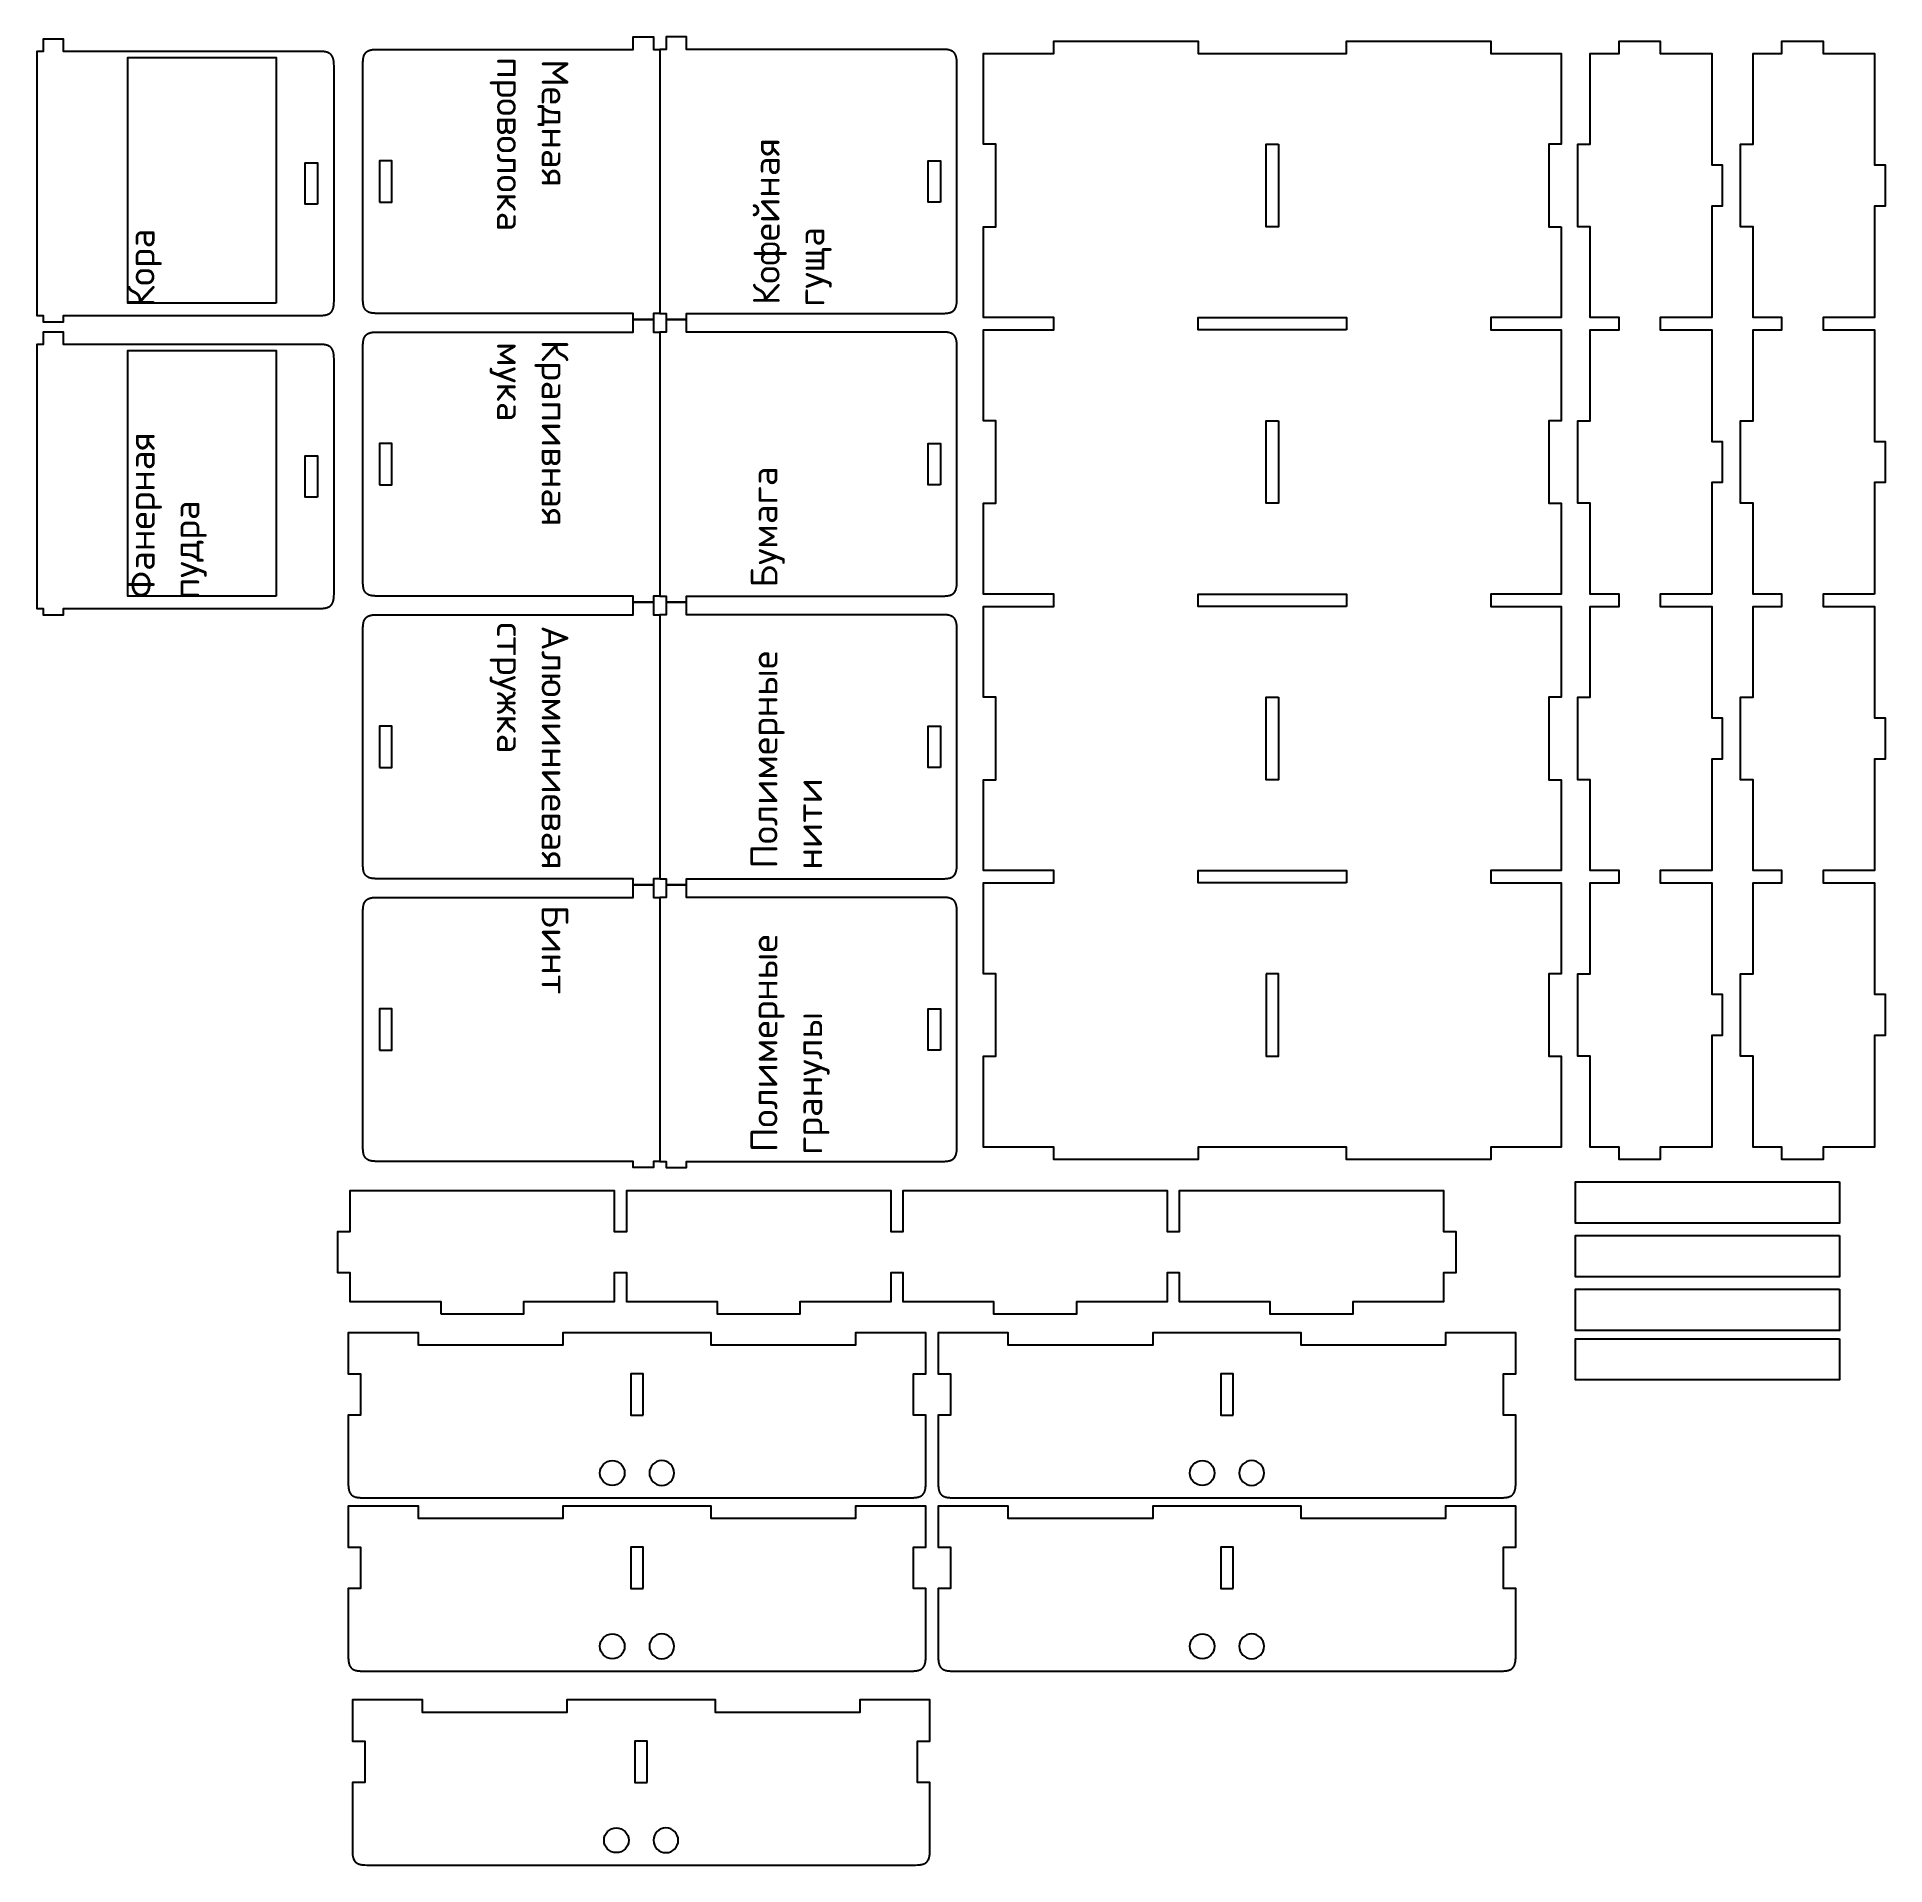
# Model space of a CAD drawing. Extents: x -322 to 126, y -771 to -328.
import ezdxf

# ---------------------------------------------------------------- set-up
doc = ezdxf.new("R2010")
doc.units = 0
doc.layers.add('DEFAULT', color=7, linetype='CONTINUOUS')
doc.styles.add('MTXPL_ARIAL', font='txt.shx', dxfattribs={"height": 0.2})
doc.styles.add('MTXPL_CONSOLAS', font='txt.shx', dxfattribs={"height": 0.2})

msp = doc.modelspace()

# ---------------------------------------------------------------- texts
at = {"layer": 'DEFAULT', "style": 'MTXPL_CONSOLAS'}
for s, rotation, p in [('Кора', 90, (-293.95, -393.47)), ('Бумага', 90, (-142.95, -461.46)), ('Бинт', 270, (-200.12, -538.38))]:
    msp.add_text(s, height=6.5, rotation=rotation, dxfattribs=at).set_placement(p)

# ---------------------------------------------------------------- blocks, each defined once
blk = doc.blocks.new('*X1')
at = {"layer": 'DEFAULT', "style": 'MTXPL_ARIAL'}
for s, p in [('Фанерная', (-293.9, -464.06)), ('пудра', (-283.07, -464.3))]:
    blk.add_text(s, height=6.5, rotation=90, dxfattribs=at).set_placement(p)
blk = doc.blocks.new('*X2')
at = {"layer": 'DEFAULT', "style": 'MTXPL_CONSOLAS'}
for s, p in [('Полимерные', (-142.95, -598.27)), ('гранулы', (-132.11, -598.9))]:
    blk.add_text(s, height=6.5, rotation=90, dxfattribs=at).set_placement(p)
blk = doc.blocks.new('*X3')
at = {"layer": 'DEFAULT', "style": 'MTXPL_CONSOLAS'}
for s, p in [('Полимерные', (-142.95, -529.56)), ('нити', (-132.11, -529.78))]:
    blk.add_text(s, height=6.5, rotation=90, dxfattribs=at).set_placement(p)
blk = doc.blocks.new('*X4')
at = {"layer": 'DEFAULT', "style": 'MTXPL_CONSOLAS'}
for s, p in [('проволока', (-210.95, -332.87)), ('Медная', (-200.12, -333.42))]:
    blk.add_text(s, height=6.5, rotation=270, dxfattribs=at).set_placement(p)
blk = doc.blocks.new('*X5')
at = {"layer": 'DEFAULT', "style": 'MTXPL_CONSOLAS'}
for s, p in [('мука', (-210.95, -401.93)), ('Крапивная', (-200.12, -401.39))]:
    blk.add_text(s, height=6.5, rotation=270, dxfattribs=at).set_placement(p)
blk = doc.blocks.new('*X6')
at = {"layer": 'DEFAULT', "style": 'MTXPL_CONSOLAS'}
for s, p in [('стружка', (-210.95, -469.88)), ('Алюминиевая', (-200.12, -470.62))]:
    blk.add_text(s, height=6.5, rotation=270, dxfattribs=at).set_placement(p)
blk = doc.blocks.new('*X7')
at = {"layer": 'DEFAULT', "style": 'MTXPL_CONSOLAS'}
for s, p in [('Кофейная', (-142.42, -392.97)), ('гуща', (-131.59, -393.4))]:
    blk.add_text(s, height=6.5, rotation=90, dxfattribs=at).set_placement(p)

# ---------------------------------------------------------------- linework, layer by layer
at = {"layer": 'DEFAULT'}
for points in [[(-254.45, -331.5), (-316, -331.5), (-316, -328.5), (-320.91, -328.5), (-320.91, -331.5), (-322.45, -331.5), (-322.45, -395.5), (-320.91, -395.5), (-320.91, -397), (-316, -397), (-316, -395.5), (-254.45, -395.5), (-253.95, -395.5), (-253.47, -395.49), (-253.23, -395.47), (-253, -395.45), (-252.89, -395.44), (-252.78, -395.43), (-252.67, -395.41), (-252.56, -395.39), (-252.46, -395.37), (-252.36, -395.35), (-252.26, -395.32), (-252.16, -395.29), (-252.06, -395.26), (-251.97, -395.23), (-251.93, -395.21), (-251.88, -395.2), (-251.84, -395.18), (-251.8, -395.16), (-251.75, -395.14), (-251.71, -395.12), (-251.67, -395.09), (-251.63, -395.07), (-251.59, -395.05), (-251.55, -395.03), (-251.51, -395), (-251.48, -394.98), (-251.44, -394.95), (-251.4, -394.92), (-251.37, -394.9), (-251.33, -394.87), (-251.3, -394.84), (-251.27, -394.81), (-251.23, -394.78), (-251.2, -394.75), (-251.17, -394.72), (-251.14, -394.69), (-251.11, -394.65), (-251.08, -394.62), (-251.06, -394.58), (-251.03, -394.55), (-251, -394.51), (-250.98, -394.48), (-250.95, -394.44), (-250.93, -394.4), (-250.9, -394.36), (-250.88, -394.32), (-250.86, -394.28), (-250.84, -394.24), (-250.82, -394.2), (-250.8, -394.16), (-250.78, -394.11), (-250.76, -394.07), (-250.74, -394.03), (-250.72, -393.98), (-250.69, -393.89), (-250.66, -393.79), (-250.63, -393.7), (-250.61, -393.6), (-250.58, -393.49), (-250.56, -393.39), (-250.54, -393.28), (-250.53, -393.18), (-250.51, -393.06), (-250.5, -392.95), (-250.48, -392.72), (-250.47, -392.49), (-250.45, -392), (-250.45, -391.5), (-250.45, -335.5), (-250.45, -335), (-250.47, -334.51), (-250.48, -334.28), (-250.5, -334.05), (-250.51, -333.94), (-250.53, -333.82), (-250.54, -333.72), (-250.56, -333.61), (-250.58, -333.51), (-250.61, -333.4), (-250.63, -333.3), (-250.66, -333.21), (-250.69, -333.11), (-250.72, -333.02), (-250.74, -332.97), (-250.76, -332.93), (-250.78, -332.89), (-250.8, -332.84), (-250.82, -332.8), (-250.84, -332.76), (-250.86, -332.72), (-250.88, -332.68), (-250.9, -332.64), (-250.93, -332.6), (-250.95, -332.56), (-250.98, -332.52), (-251, -332.49), (-251.03, -332.45), (-251.06, -332.42), (-251.08, -332.38), (-251.11, -332.35), (-251.14, -332.31), (-251.17, -332.28), (-251.2, -332.25), (-251.23, -332.22), (-251.27, -332.19), (-251.3, -332.16), (-251.33, -332.13), (-251.37, -332.1), (-251.4, -332.08), (-251.44, -332.05), (-251.48, -332.02), (-251.51, -332), (-251.55, -331.97), (-251.59, -331.95), (-251.63, -331.93), (-251.67, -331.91), (-251.71, -331.88), (-251.75, -331.86), (-251.8, -331.84), (-251.84, -331.82), (-251.88, -331.8), (-251.93, -331.79), (-251.97, -331.77), (-252.06, -331.74), (-252.16, -331.71), (-252.26, -331.68), (-252.36, -331.65), (-252.46, -331.63), (-252.56, -331.61), (-252.67, -331.59), (-252.78, -331.57), (-252.89, -331.56), (-253, -331.55), (-253.23, -331.53), (-253.47, -331.51), (-253.95, -331.5)], [(-103.45, -331), (-165, -331), (-165, -328), (-169.91, -328), (-169.91, -331), (-171.45, -331), (-171.45, -395), (-169.91, -395), (-169.91, -396.5), (-165, -396.5), (-165, -395), (-103.45, -395), (-102.95, -395), (-102.47, -394.99), (-102.23, -394.97), (-102, -394.95), (-101.89, -394.94), (-101.78, -394.93), (-101.67, -394.91), (-101.56, -394.89), (-101.46, -394.87), (-101.36, -394.85), (-101.26, -394.82), (-101.16, -394.79), (-101.06, -394.76), (-100.97, -394.73), (-100.93, -394.71), (-100.88, -394.7), (-100.84, -394.68), (-100.8, -394.66), (-100.75, -394.64), (-100.71, -394.62), (-100.67, -394.59), (-100.63, -394.57), (-100.59, -394.55), (-100.55, -394.53), (-100.51, -394.5), (-100.48, -394.48), (-100.44, -394.45), (-100.4, -394.42), (-100.37, -394.4), (-100.33, -394.37), (-100.3, -394.34), (-100.27, -394.31), (-100.23, -394.28), (-100.2, -394.25), (-100.17, -394.22), (-100.14, -394.19), (-100.11, -394.15), (-100.08, -394.12), (-100.06, -394.08), (-100.03, -394.05), (-100, -394.01), (-99.98, -393.98), (-99.95, -393.94), (-99.93, -393.9), (-99.9, -393.86), (-99.88, -393.82), (-99.86, -393.78), (-99.84, -393.74), (-99.82, -393.7), (-99.8, -393.66), (-99.78, -393.61), (-99.76, -393.57), (-99.74, -393.53), (-99.72, -393.48), (-99.69, -393.39), (-99.66, -393.29), (-99.63, -393.2), (-99.61, -393.1), (-99.58, -392.99), (-99.56, -392.89), (-99.54, -392.78), (-99.53, -392.68), (-99.51, -392.56), (-99.5, -392.45), (-99.48, -392.22), (-99.47, -391.99), (-99.45, -391.5), (-99.45, -391), (-99.45, -335), (-99.45, -334.5), (-99.47, -334.01), (-99.48, -333.78), (-99.5, -333.55), (-99.51, -333.44), (-99.53, -333.32), (-99.54, -333.22), (-99.56, -333.11), (-99.58, -333.01), (-99.61, -332.9), (-99.63, -332.8), (-99.66, -332.71), (-99.69, -332.61), (-99.72, -332.52), (-99.74, -332.47), (-99.76, -332.43), (-99.78, -332.39), (-99.8, -332.34), (-99.82, -332.3), (-99.84, -332.26), (-99.86, -332.22), (-99.88, -332.18), (-99.9, -332.14), (-99.93, -332.1), (-99.95, -332.06), (-99.98, -332.02), (-100, -331.99), (-100.03, -331.95), (-100.06, -331.92), (-100.08, -331.88), (-100.11, -331.85), (-100.14, -331.81), (-100.17, -331.78), (-100.2, -331.75), (-100.23, -331.72), (-100.27, -331.69), (-100.3, -331.66), (-100.33, -331.63), (-100.37, -331.6), (-100.4, -331.58), (-100.44, -331.55), (-100.48, -331.52), (-100.51, -331.5), (-100.55, -331.47), (-100.59, -331.45), (-100.63, -331.43), (-100.67, -331.41), (-100.71, -331.38), (-100.75, -331.36), (-100.8, -331.34), (-100.84, -331.32), (-100.88, -331.3), (-100.93, -331.29), (-100.97, -331.27), (-101.06, -331.24), (-101.16, -331.21), (-101.26, -331.18), (-101.36, -331.15), (-101.46, -331.13), (-101.56, -331.11), (-101.67, -331.09), (-101.78, -331.07), (-101.89, -331.06), (-102, -331.05), (-102.23, -331.03), (-102.47, -331.01), (-102.95, -331)], [(47, -374), (47, -396), (30, -396), (30, -399), (47, -399), (47, -421), (44, -421), (44, -441), (47, -441), (47, -463), (30, -463), (30, -466), (47, -466), (47, -488), (44, -488), (44, -508), (47, -508), (47, -530), (30, -530), (30, -533), (47, -533), (47, -555), (44, -555), (44, -575), (47, -575), (47, -597), (30, -597), (30, -600), (-5, -600), (-5, -597), (-41, -597), (-41, -600), (-76, -600), (-76, -597), (-93, -597), (-93, -575), (-90, -575), (-90, -555), (-93, -555), (-93, -533), (-76, -533), (-76, -530), (-93, -530), (-93, -508), (-90, -508), (-90, -488), (-93, -488), (-93, -466), (-76, -466), (-76, -463), (-93, -463), (-93, -441), (-90, -441), (-90, -421), (-93, -421), (-93, -399), (-76, -399), (-76, -396), (-93, -396), (-93, -374), (-90, -374), (-90, -354), (-93, -354), (-93, -332), (-76, -332), (-76, -329), (-41, -329), (-41, -332), (-5, -332), (-5, -329), (30, -329), (30, -332), (47, -332), (47, -354), (44, -354), (44, -374)], [(83.52, -463), (71.04, -463), (71.04, -466), (83.52, -466), (83.52, -493), (86.04, -493), (86.04, -503), (83.52, -503), (83.52, -530), (71.04, -530), (71.04, -533), (83.52, -533), (83.52, -560), (86.04, -560), (86.04, -570), (83.52, -570), (83.52, -597), (71.04, -597), (71.04, -600), (61.04, -600), (61.04, -597), (54.04, -597), (54.04, -575), (51.04, -575), (51.04, -555), (54.04, -555), (54.04, -533), (61.04, -533), (61.04, -530), (54.04, -530), (54.04, -508), (51.04, -508), (51.04, -488), (54.04, -488), (54.04, -466), (61.04, -466), (61.04, -463), (54.04, -463), (54.04, -441), (51.04, -441), (51.04, -421), (54.04, -421), (54.04, -399), (61.04, -399), (61.04, -396), (54.04, -396), (54.04, -374), (51.04, -374), (51.04, -354), (54.04, -354), (54.04, -332), (61.04, -332), (61.04, -329), (71.04, -329), (71.04, -332), (83.52, -332), (83.52, -359), (86.04, -359), (86.04, -369), (83.52, -369), (83.52, -396), (71.04, -396), (71.04, -399), (83.52, -399), (83.52, -426), (86.04, -426), (86.04, -436), (83.52, -436)], [(123, -463), (110.52, -463), (110.52, -466), (123, -466), (123, -493), (125.52, -493), (125.52, -503), (123, -503), (123, -530), (110.52, -530), (110.52, -533), (123, -533), (123, -560), (125.52, -560), (125.52, -570), (123, -570), (123, -597), (110.52, -597), (110.52, -600), (100.52, -600), (100.52, -597), (93.52, -597), (93.52, -575), (90.52, -575), (90.52, -555), (93.52, -555), (93.52, -533), (100.52, -533), (100.52, -530), (93.52, -530), (93.52, -508), (90.52, -508), (90.52, -488), (93.52, -488), (93.52, -466), (100.52, -466), (100.52, -463), (93.52, -463), (93.52, -441), (90.52, -441), (90.52, -421), (93.52, -421), (93.52, -399), (100.52, -399), (100.52, -396), (93.52, -396), (93.52, -374), (90.52, -374), (90.52, -354), (93.52, -354), (93.52, -332), (100.52, -332), (100.52, -329), (110.52, -329), (110.52, -332), (123, -332), (123, -359), (125.52, -359), (125.52, -369), (123, -369), (123, -396), (110.52, -396), (110.52, -399), (123, -399), (123, -426), (125.52, -426), (125.52, -436), (123, -436)], [(-264.45, -392.5), (-300.45, -392.5), (-300.45, -333), (-264.45, -333)], [(-239.45, -368), (-236.45, -368), (-236.45, -358), (-239.45, -358)], [(-103.45, -368), (-106.45, -368), (-106.45, -358), (-103.45, -358)], [(-21.5, -354), (-21.5, -374), (-24.5, -374), (-24.5, -354)], [(-254.45, -368.5), (-257.45, -368.5), (-257.45, -358.5), (-254.45, -358.5)], [(-239.45, -399.5), (-177.91, -399.5), (-177.91, -396.5), (-173, -396.5), (-173, -399.5), (-171.45, -399.5), (-171.45, -463.5), (-173, -463.5), (-173, -465), (-177.91, -465), (-177.91, -463.5), (-239.45, -463.5), (-239.95, -463.5), (-240.44, -463.49), (-240.67, -463.47), (-240.91, -463.45), (-241.02, -463.44), (-241.13, -463.43), (-241.24, -463.41), (-241.34, -463.39), (-241.45, -463.37), (-241.55, -463.35), (-241.65, -463.32), (-241.75, -463.29), (-241.84, -463.26), (-241.93, -463.23), (-241.98, -463.21), (-242.02, -463.2), (-242.07, -463.18), (-242.11, -463.16), (-242.15, -463.14), (-242.19, -463.12), (-242.24, -463.09), (-242.28, -463.07), (-242.32, -463.05), (-242.35, -463.03), (-242.39, -463), (-242.43, -462.98), (-242.47, -462.95), (-242.5, -462.92), (-242.54, -462.9), (-242.57, -462.87), (-242.61, -462.84), (-242.64, -462.81), (-242.67, -462.78), (-242.7, -462.75), (-242.73, -462.72), (-242.76, -462.69), (-242.79, -462.65), (-242.82, -462.62), (-242.85, -462.58), (-242.88, -462.55), (-242.9, -462.51), (-242.93, -462.48), (-242.95, -462.44), (-242.98, -462.4), (-243, -462.36), (-243.03, -462.32), (-243.05, -462.28), (-243.07, -462.24), (-243.09, -462.2), (-243.11, -462.16), (-243.13, -462.11), (-243.15, -462.07), (-243.17, -462.03), (-243.18, -461.98), (-243.22, -461.89), (-243.25, -461.79), (-243.27, -461.7), (-243.3, -461.6), (-243.32, -461.49), (-243.34, -461.39), (-243.36, -461.28), (-243.38, -461.18), (-243.39, -461.06), (-243.41, -460.95), (-243.42, -460.72), (-243.44, -460.49), (-243.45, -460), (-243.45, -459.5), (-243.45, -403.5), (-243.45, -403), (-243.44, -402.51), (-243.42, -402.28), (-243.41, -402.05), (-243.39, -401.94), (-243.38, -401.82), (-243.36, -401.72), (-243.34, -401.61), (-243.32, -401.51), (-243.3, -401.4), (-243.27, -401.3), (-243.25, -401.21), (-243.22, -401.11), (-243.18, -401.02), (-243.17, -400.97), (-243.15, -400.93), (-243.13, -400.89), (-243.11, -400.84), (-243.09, -400.8), (-243.07, -400.76), (-243.05, -400.72), (-243.03, -400.68), (-243, -400.64), (-242.98, -400.6), (-242.95, -400.56), (-242.93, -400.52), (-242.9, -400.49), (-242.88, -400.45), (-242.85, -400.42), (-242.82, -400.38), (-242.79, -400.35), (-242.76, -400.31), (-242.73, -400.28), (-242.7, -400.25), (-242.67, -400.22), (-242.64, -400.19), (-242.61, -400.16), (-242.57, -400.13), (-242.54, -400.1), (-242.5, -400.08), (-242.47, -400.05), (-242.43, -400.02), (-242.39, -400), (-242.35, -399.97), (-242.32, -399.95), (-242.28, -399.93), (-242.24, -399.91), (-242.19, -399.88), (-242.15, -399.86), (-242.11, -399.84), (-242.07, -399.82), (-242.02, -399.8), (-241.98, -399.79), (-241.93, -399.77), (-241.84, -399.74), (-241.75, -399.71), (-241.65, -399.68), (-241.55, -399.65), (-241.45, -399.63), (-241.34, -399.61), (-241.24, -399.59), (-241.13, -399.57), (-241.02, -399.56), (-240.91, -399.55), (-240.67, -399.53), (-240.44, -399.51), (-239.95, -399.5)], [(-5, -399), (-41, -399), (-41, -396), (-5, -396)], [(-254.45, -402.5), (-316, -402.5), (-316, -399.5), (-320.91, -399.5), (-320.91, -402.5), (-322.45, -402.5), (-322.45, -466.5), (-320.91, -466.5), (-320.91, -468), (-316, -468), (-316, -466.5), (-254.45, -466.5), (-253.95, -466.5), (-253.47, -466.49), (-253.23, -466.47), (-253, -466.45), (-252.89, -466.44), (-252.78, -466.43), (-252.67, -466.41), (-252.56, -466.39), (-252.46, -466.37), (-252.36, -466.35), (-252.26, -466.32), (-252.16, -466.29), (-252.06, -466.26), (-251.97, -466.23), (-251.93, -466.21), (-251.88, -466.2), (-251.84, -466.18), (-251.8, -466.16), (-251.75, -466.14), (-251.71, -466.12), (-251.67, -466.09), (-251.63, -466.07), (-251.59, -466.05), (-251.55, -466.03), (-251.51, -466), (-251.48, -465.98), (-251.44, -465.95), (-251.4, -465.92), (-251.37, -465.9), (-251.33, -465.87), (-251.3, -465.84), (-251.27, -465.81), (-251.23, -465.78), (-251.2, -465.75), (-251.17, -465.72), (-251.14, -465.69), (-251.11, -465.65), (-251.08, -465.62), (-251.06, -465.58), (-251.03, -465.55), (-251, -465.51), (-250.98, -465.48), (-250.95, -465.44), (-250.93, -465.4), (-250.9, -465.36), (-250.88, -465.32), (-250.86, -465.28), (-250.84, -465.24), (-250.82, -465.2), (-250.8, -465.16), (-250.78, -465.11), (-250.76, -465.07), (-250.74, -465.03), (-250.72, -464.98), (-250.69, -464.89), (-250.66, -464.79), (-250.63, -464.7), (-250.61, -464.6), (-250.58, -464.49), (-250.56, -464.39), (-250.54, -464.28), (-250.53, -464.18), (-250.51, -464.06), (-250.5, -463.95), (-250.48, -463.72), (-250.47, -463.49), (-250.45, -463), (-250.45, -462.5), (-250.45, -406.5), (-250.45, -406), (-250.47, -405.51), (-250.48, -405.28), (-250.5, -405.05), (-250.51, -404.94), (-250.53, -404.82), (-250.54, -404.72), (-250.56, -404.61), (-250.58, -404.51), (-250.61, -404.4), (-250.63, -404.3), (-250.66, -404.21), (-250.69, -404.11), (-250.72, -404.02), (-250.74, -403.97), (-250.76, -403.93), (-250.78, -403.89), (-250.8, -403.84), (-250.82, -403.8), (-250.84, -403.76), (-250.86, -403.72), (-250.88, -403.68), (-250.9, -403.64), (-250.93, -403.6), (-250.95, -403.56), (-250.98, -403.52), (-251, -403.49), (-251.03, -403.45), (-251.06, -403.42), (-251.08, -403.38), (-251.11, -403.35), (-251.14, -403.31), (-251.17, -403.28), (-251.2, -403.25), (-251.23, -403.22), (-251.27, -403.19), (-251.3, -403.16), (-251.33, -403.13), (-251.37, -403.1), (-251.4, -403.08), (-251.44, -403.05), (-251.48, -403.02), (-251.51, -403), (-251.55, -402.97), (-251.59, -402.95), (-251.63, -402.93), (-251.67, -402.91), (-251.71, -402.88), (-251.75, -402.86), (-251.8, -402.84), (-251.84, -402.82), (-251.88, -402.8), (-251.93, -402.79), (-251.97, -402.77), (-252.06, -402.74), (-252.16, -402.71), (-252.26, -402.68), (-252.36, -402.65), (-252.46, -402.63), (-252.56, -402.61), (-252.67, -402.59), (-252.78, -402.57), (-252.89, -402.56), (-253, -402.55), (-253.23, -402.53), (-253.47, -402.51), (-253.95, -402.5)], [(-264.45, -463.5), (-300.45, -463.5), (-300.45, -404), (-264.45, -404)], [(-21.5, -421), (-21.5, -441), (-24.5, -441), (-24.5, -421)], [(-254.45, -439.5), (-257.45, -439.5), (-257.45, -429.5), (-254.45, -429.5)], [(-239.45, -436.5), (-236.45, -436.5), (-236.45, -426.5), (-239.45, -426.5)], [(-103.45, -436.5), (-106.45, -436.5), (-106.45, -426.5), (-103.45, -426.5)], [(-239.45, -468), (-177.91, -468), (-177.91, -465), (-173, -465), (-173, -468), (-171.45, -468), (-171.45, -532), (-173, -532), (-173, -533.5), (-177.91, -533.5), (-177.91, -532), (-239.45, -532), (-239.95, -532), (-240.44, -531.99), (-240.67, -531.97), (-240.91, -531.95), (-241.02, -531.94), (-241.13, -531.93), (-241.24, -531.91), (-241.34, -531.89), (-241.45, -531.87), (-241.55, -531.85), (-241.65, -531.82), (-241.75, -531.79), (-241.84, -531.76), (-241.93, -531.73), (-241.98, -531.71), (-242.02, -531.7), (-242.07, -531.68), (-242.11, -531.66), (-242.15, -531.64), (-242.19, -531.62), (-242.24, -531.59), (-242.28, -531.57), (-242.32, -531.55), (-242.35, -531.53), (-242.39, -531.5), (-242.43, -531.48), (-242.47, -531.45), (-242.5, -531.42), (-242.54, -531.4), (-242.57, -531.37), (-242.61, -531.34), (-242.64, -531.31), (-242.67, -531.28), (-242.7, -531.25), (-242.73, -531.22), (-242.76, -531.19), (-242.79, -531.15), (-242.82, -531.12), (-242.85, -531.08), (-242.88, -531.05), (-242.9, -531.01), (-242.93, -530.98), (-242.95, -530.94), (-242.98, -530.9), (-243, -530.86), (-243.03, -530.82), (-243.05, -530.78), (-243.07, -530.74), (-243.09, -530.7), (-243.11, -530.66), (-243.13, -530.61), (-243.15, -530.57), (-243.17, -530.53), (-243.18, -530.48), (-243.22, -530.39), (-243.25, -530.29), (-243.27, -530.2), (-243.3, -530.1), (-243.32, -529.99), (-243.34, -529.89), (-243.36, -529.78), (-243.38, -529.68), (-243.39, -529.56), (-243.41, -529.45), (-243.42, -529.22), (-243.44, -528.99), (-243.45, -528.5), (-243.45, -528), (-243.45, -472), (-243.45, -471.5), (-243.44, -471.01), (-243.42, -470.78), (-243.41, -470.55), (-243.39, -470.44), (-243.38, -470.32), (-243.36, -470.22), (-243.34, -470.11), (-243.32, -470.01), (-243.3, -469.9), (-243.27, -469.8), (-243.25, -469.71), (-243.22, -469.61), (-243.18, -469.52), (-243.17, -469.47), (-243.15, -469.43), (-243.13, -469.39), (-243.11, -469.34), (-243.09, -469.3), (-243.07, -469.26), (-243.05, -469.22), (-243.03, -469.18), (-243, -469.14), (-242.98, -469.1), (-242.95, -469.06), (-242.93, -469.02), (-242.9, -468.99), (-242.88, -468.95), (-242.85, -468.92), (-242.82, -468.88), (-242.79, -468.85), (-242.76, -468.81), (-242.73, -468.78), (-242.7, -468.75), (-242.67, -468.72), (-242.64, -468.69), (-242.61, -468.66), (-242.57, -468.63), (-242.54, -468.6), (-242.5, -468.58), (-242.47, -468.55), (-242.43, -468.52), (-242.39, -468.5), (-242.35, -468.47), (-242.32, -468.45), (-242.28, -468.43), (-242.24, -468.41), (-242.19, -468.38), (-242.15, -468.36), (-242.11, -468.34), (-242.07, -468.32), (-242.02, -468.3), (-241.98, -468.29), (-241.93, -468.27), (-241.84, -468.24), (-241.75, -468.21), (-241.65, -468.18), (-241.55, -468.15), (-241.45, -468.13), (-241.34, -468.11), (-241.24, -468.09), (-241.13, -468.07), (-241.02, -468.06), (-240.91, -468.05), (-240.67, -468.03), (-240.44, -468.01), (-239.95, -468)], [(-5, -466), (-41, -466), (-41, -463), (-5, -463)], [(-21.5, -488), (-21.5, -508), (-24.5, -508), (-24.5, -488)], [(-239.45, -505), (-236.45, -505), (-236.45, -495), (-239.45, -495)], [(-103.45, -505), (-106.45, -505), (-106.45, -495), (-103.45, -495)], [(-5, -533), (-41, -533), (-41, -530), (-5, -530)], [(-103.45, -536.5), (-165, -536.5), (-165, -533.5), (-169.91, -533.5), (-169.91, -536.5), (-171.45, -536.5), (-171.45, -600.5), (-169.91, -600.5), (-169.91, -602), (-165, -602), (-165, -600.5), (-103.45, -600.5), (-102.95, -600.5), (-102.47, -600.49), (-102.23, -600.47), (-102, -600.45), (-101.89, -600.44), (-101.78, -600.43), (-101.67, -600.41), (-101.56, -600.39), (-101.46, -600.37), (-101.36, -600.35), (-101.26, -600.32), (-101.16, -600.29), (-101.06, -600.26), (-100.97, -600.23), (-100.93, -600.21), (-100.88, -600.2), (-100.84, -600.18), (-100.8, -600.16), (-100.75, -600.14), (-100.71, -600.12), (-100.67, -600.09), (-100.63, -600.07), (-100.59, -600.05), (-100.55, -600.03), (-100.51, -600), (-100.48, -599.98), (-100.44, -599.95), (-100.4, -599.92), (-100.37, -599.9), (-100.33, -599.87), (-100.3, -599.84), (-100.27, -599.81), (-100.23, -599.78), (-100.2, -599.75), (-100.17, -599.72), (-100.14, -599.69), (-100.11, -599.65), (-100.08, -599.62), (-100.06, -599.58), (-100.03, -599.55), (-100, -599.51), (-99.98, -599.48), (-99.95, -599.44), (-99.93, -599.4), (-99.9, -599.36), (-99.88, -599.32), (-99.86, -599.28), (-99.84, -599.24), (-99.82, -599.2), (-99.8, -599.16), (-99.78, -599.11), (-99.76, -599.07), (-99.74, -599.03), (-99.72, -598.98), (-99.69, -598.89), (-99.66, -598.79), (-99.63, -598.7), (-99.61, -598.6), (-99.58, -598.49), (-99.56, -598.39), (-99.54, -598.28), (-99.53, -598.18), (-99.51, -598.06), (-99.5, -597.95), (-99.48, -597.72), (-99.47, -597.49), (-99.45, -597), (-99.45, -596.5), (-99.45, -540.5), (-99.45, -540), (-99.47, -539.51), (-99.48, -539.28), (-99.5, -539.05), (-99.51, -538.94), (-99.53, -538.82), (-99.54, -538.72), (-99.56, -538.61), (-99.58, -538.51), (-99.61, -538.4), (-99.63, -538.3), (-99.66, -538.21), (-99.69, -538.11), (-99.72, -538.02), (-99.74, -537.97), (-99.76, -537.93), (-99.78, -537.89), (-99.8, -537.84), (-99.82, -537.8), (-99.84, -537.76), (-99.86, -537.72), (-99.88, -537.68), (-99.9, -537.64), (-99.93, -537.6), (-99.95, -537.56), (-99.98, -537.52), (-100, -537.49), (-100.03, -537.45), (-100.06, -537.42), (-100.08, -537.38), (-100.11, -537.35), (-100.14, -537.31), (-100.17, -537.28), (-100.2, -537.25), (-100.23, -537.22), (-100.27, -537.19), (-100.3, -537.16), (-100.33, -537.13), (-100.37, -537.1), (-100.4, -537.08), (-100.44, -537.05), (-100.48, -537.02), (-100.51, -537), (-100.55, -536.97), (-100.59, -536.95), (-100.63, -536.93), (-100.67, -536.91), (-100.71, -536.88), (-100.75, -536.86), (-100.8, -536.84), (-100.84, -536.82), (-100.88, -536.8), (-100.93, -536.79), (-100.97, -536.77), (-101.06, -536.74), (-101.16, -536.71), (-101.26, -536.68), (-101.36, -536.65), (-101.46, -536.63), (-101.56, -536.61), (-101.67, -536.59), (-101.78, -536.57), (-101.89, -536.56), (-102, -536.55), (-102.23, -536.53), (-102.47, -536.51), (-102.95, -536.5)], [(-24.5, -555), (-24.5, -575), (-21.5, -575), (-21.5, -555)], [(-239.45, -573.5), (-236.45, -573.5), (-236.45, -563.5), (-239.45, -563.5)], [(-103.45, -573.5), (-106.45, -573.5), (-106.45, -563.5), (-103.45, -563.5)], [(-224.5, -637.5), (-224.5, -634.5), (-246.5, -634.5), (-246.5, -627.5), (-249.5, -627.5), (-249.5, -617.5), (-246.5, -617.5), (-246.5, -607.5), (-182.5, -607.5), (-182.5, -617.5), (-179.5, -617.5), (-179.5, -607.5), (-115.5, -607.5), (-115.5, -617.5), (-112.5, -617.5), (-112.5, -607.5), (-48.5, -607.5), (-48.5, -617.5), (-45.5, -617.5), (-45.5, -607.5), (18.5, -607.5), (18.5, -617.5), (21.5, -617.5), (21.5, -627.5), (18.5, -627.5), (18.5, -634.5), (-3.5, -634.5), (-3.5, -637.5), (-23.5, -637.5), (-23.5, -634.5), (-45.5, -634.5), (-45.5, -627.5), (-48.5, -627.5), (-48.5, -634.5), (-70.5, -634.5), (-70.5, -637.5), (-90.5, -637.5), (-90.5, -634.5), (-112.5, -634.5), (-112.5, -627.5), (-115.5, -627.5), (-115.5, -634.5), (-137.5, -634.5), (-137.5, -637.5), (-157.5, -637.5), (-157.5, -634.5), (-179.5, -634.5), (-179.5, -627.5), (-182.5, -627.5), (-182.5, -634.5), (-204.5, -634.5), (-204.5, -637.5)], [(114.52, -605.46), (114.52, -615.46), (50.52, -615.46), (50.52, -605.46)], [(114.52, -618.46), (114.52, -628.46), (50.52, -628.46), (50.52, -618.46)], [(114.52, -631.46), (114.52, -641.46), (50.52, -641.46), (50.52, -631.46)], [(-247, -678), (-247, -678.5), (-246.99, -678.99), (-246.97, -679.22), (-246.95, -679.45), (-246.94, -679.56), (-246.93, -679.68), (-246.91, -679.78), (-246.89, -679.89), (-246.87, -679.99), (-246.85, -680.1), (-246.82, -680.2), (-246.79, -680.29), (-246.76, -680.39), (-246.73, -680.48), (-246.71, -680.53), (-246.7, -680.57), (-246.68, -680.61), (-246.66, -680.66), (-246.64, -680.7), (-246.62, -680.74), (-246.59, -680.78), (-246.57, -680.82), (-246.55, -680.86), (-246.53, -680.9), (-246.5, -680.94), (-246.48, -680.98), (-246.45, -681.01), (-246.42, -681.05), (-246.4, -681.08), (-246.37, -681.12), (-246.34, -681.15), (-246.31, -681.19), (-246.28, -681.22), (-246.25, -681.25), (-246.22, -681.28), (-246.19, -681.31), (-246.15, -681.34), (-246.12, -681.37), (-246.08, -681.4), (-246.05, -681.42), (-246.01, -681.45), (-245.98, -681.48), (-245.94, -681.5), (-245.9, -681.53), (-245.86, -681.55), (-245.82, -681.57), (-245.78, -681.59), (-245.74, -681.62), (-245.7, -681.64), (-245.66, -681.66), (-245.61, -681.68), (-245.57, -681.7), (-245.53, -681.71), (-245.48, -681.73), (-245.39, -681.76), (-245.29, -681.79), (-245.2, -681.82), (-245.1, -681.85), (-244.99, -681.87), (-244.89, -681.89), (-244.78, -681.91), (-244.68, -681.93), (-244.56, -681.94), (-244.45, -681.95), (-244.22, -681.97), (-243.99, -681.99), (-243.5, -682), (-243, -682), (-111, -682), (-110.5, -682), (-110.01, -681.99), (-109.78, -681.97), (-109.55, -681.95), (-109.44, -681.94), (-109.32, -681.93), (-109.22, -681.91), (-109.11, -681.89), (-109.01, -681.87), (-108.9, -681.85), (-108.8, -681.82), (-108.71, -681.79), (-108.61, -681.76), (-108.52, -681.73), (-108.47, -681.71), (-108.43, -681.7), (-108.39, -681.68), (-108.34, -681.66), (-108.3, -681.64), (-108.26, -681.62), (-108.22, -681.59), (-108.18, -681.57), (-108.14, -681.55), (-108.1, -681.53), (-108.06, -681.5), (-108.02, -681.48), (-107.99, -681.45), (-107.95, -681.42), (-107.92, -681.4), (-107.88, -681.37), (-107.85, -681.34), (-107.81, -681.31), (-107.78, -681.28), (-107.75, -681.25), (-107.72, -681.22), (-107.69, -681.19), (-107.66, -681.15), (-107.63, -681.12), (-107.6, -681.08), (-107.58, -681.05), (-107.55, -681.01), (-107.52, -680.98), (-107.5, -680.94), (-107.47, -680.9), (-107.45, -680.86), (-107.43, -680.82), (-107.41, -680.78), (-107.38, -680.74), (-107.36, -680.7), (-107.34, -680.66), (-107.32, -680.61), (-107.3, -680.57), (-107.29, -680.53), (-107.27, -680.48), (-107.24, -680.39), (-107.21, -680.29), (-107.18, -680.2), (-107.15, -680.1), (-107.13, -679.99), (-107.11, -679.89), (-107.09, -679.78), (-107.07, -679.68), (-107.06, -679.56), (-107.05, -679.45), (-107.03, -679.22), (-107.01, -678.99), (-107, -678.5), (-107, -678), (-107, -662), (-110, -662), (-110, -652), (-107, -652), (-107, -642), (-124, -642), (-124, -645), (-159, -645), (-159, -642), (-195, -642), (-195, -645), (-230, -645), (-230, -642), (-247, -642), (-247, -652), (-244, -652), (-244, -662), (-247, -662)], [(-104, -678), (-104, -678.5), (-103.99, -678.99), (-103.97, -679.22), (-103.95, -679.45), (-103.94, -679.56), (-103.93, -679.68), (-103.91, -679.78), (-103.89, -679.89), (-103.87, -679.99), (-103.85, -680.1), (-103.82, -680.2), (-103.79, -680.29), (-103.76, -680.39), (-103.73, -680.48), (-103.71, -680.53), (-103.7, -680.57), (-103.68, -680.61), (-103.66, -680.66), (-103.64, -680.7), (-103.62, -680.74), (-103.59, -680.78), (-103.57, -680.82), (-103.55, -680.86), (-103.53, -680.9), (-103.5, -680.94), (-103.48, -680.98), (-103.45, -681.01), (-103.42, -681.05), (-103.4, -681.08), (-103.37, -681.12), (-103.34, -681.15), (-103.31, -681.19), (-103.28, -681.22), (-103.25, -681.25), (-103.22, -681.28), (-103.19, -681.31), (-103.15, -681.34), (-103.12, -681.37), (-103.08, -681.4), (-103.05, -681.42), (-103.01, -681.45), (-102.98, -681.48), (-102.94, -681.5), (-102.9, -681.53), (-102.86, -681.55), (-102.82, -681.57), (-102.78, -681.59), (-102.74, -681.62), (-102.7, -681.64), (-102.66, -681.66), (-102.61, -681.68), (-102.57, -681.7), (-102.53, -681.71), (-102.48, -681.73), (-102.39, -681.76), (-102.29, -681.79), (-102.2, -681.82), (-102.1, -681.85), (-101.99, -681.87), (-101.89, -681.89), (-101.78, -681.91), (-101.68, -681.93), (-101.56, -681.94), (-101.45, -681.95), (-101.22, -681.97), (-100.99, -681.99), (-100.5, -682), (-100, -682), (32, -682), (32.5, -682), (32.99, -681.99), (33.22, -681.97), (33.45, -681.95), (33.56, -681.94), (33.68, -681.93), (33.78, -681.91), (33.89, -681.89), (33.99, -681.87), (34.1, -681.85), (34.2, -681.82), (34.29, -681.79), (34.39, -681.76), (34.48, -681.73), (34.53, -681.71), (34.57, -681.7), (34.61, -681.68), (34.66, -681.66), (34.7, -681.64), (34.74, -681.62), (34.78, -681.59), (34.82, -681.57), (34.86, -681.55), (34.9, -681.53), (34.94, -681.5), (34.98, -681.48), (35.01, -681.45), (35.05, -681.42), (35.08, -681.4), (35.12, -681.37), (35.15, -681.34), (35.19, -681.31), (35.22, -681.28), (35.25, -681.25), (35.28, -681.22), (35.31, -681.19), (35.34, -681.15), (35.37, -681.12), (35.4, -681.08), (35.42, -681.05), (35.45, -681.01), (35.48, -680.98), (35.5, -680.94), (35.53, -680.9), (35.55, -680.86), (35.57, -680.82), (35.59, -680.78), (35.62, -680.74), (35.64, -680.7), (35.66, -680.66), (35.68, -680.61), (35.7, -680.57), (35.71, -680.53), (35.73, -680.48), (35.76, -680.39), (35.79, -680.29), (35.82, -680.2), (35.85, -680.1), (35.87, -679.99), (35.89, -679.89), (35.91, -679.78), (35.93, -679.68), (35.94, -679.56), (35.95, -679.45), (35.97, -679.22), (35.99, -678.99), (36, -678.5), (36, -678), (36, -662), (33, -662), (33, -652), (36, -652), (36, -642), (19, -642), (19, -645), (-16, -645), (-16, -642), (-52, -642), (-52, -645), (-87, -645), (-87, -642), (-104, -642), (-104, -652), (-101, -652), (-101, -662), (-104, -662)], [(114.52, -643.46), (114.52, -653.46), (50.52, -653.46), (50.52, -643.46)], [(-175.5, -662), (-175.5, -652), (-178.5, -652), (-178.5, -662)], [(-32.5, -662), (-32.5, -652), (-35.5, -652), (-35.5, -662)], [(-247, -720), (-247, -720.5), (-246.99, -720.99), (-246.97, -721.22), (-246.95, -721.45), (-246.94, -721.56), (-246.93, -721.68), (-246.91, -721.78), (-246.89, -721.89), (-246.87, -721.99), (-246.85, -722.1), (-246.82, -722.2), (-246.79, -722.29), (-246.76, -722.39), (-246.73, -722.48), (-246.71, -722.53), (-246.7, -722.57), (-246.68, -722.61), (-246.66, -722.66), (-246.64, -722.7), (-246.62, -722.74), (-246.59, -722.78), (-246.57, -722.82), (-246.55, -722.86), (-246.53, -722.9), (-246.5, -722.94), (-246.48, -722.98), (-246.45, -723.01), (-246.42, -723.05), (-246.4, -723.08), (-246.37, -723.12), (-246.34, -723.15), (-246.31, -723.19), (-246.28, -723.22), (-246.25, -723.25), (-246.22, -723.28), (-246.19, -723.31), (-246.15, -723.34), (-246.12, -723.37), (-246.08, -723.4), (-246.05, -723.42), (-246.01, -723.45), (-245.98, -723.48), (-245.94, -723.5), (-245.9, -723.53), (-245.86, -723.55), (-245.82, -723.57), (-245.78, -723.59), (-245.74, -723.62), (-245.7, -723.64), (-245.66, -723.66), (-245.61, -723.68), (-245.57, -723.7), (-245.53, -723.71), (-245.48, -723.73), (-245.39, -723.76), (-245.29, -723.79), (-245.2, -723.82), (-245.1, -723.85), (-244.99, -723.87), (-244.89, -723.89), (-244.78, -723.91), (-244.68, -723.93), (-244.56, -723.94), (-244.45, -723.95), (-244.22, -723.97), (-243.99, -723.99), (-243.5, -724), (-243, -724), (-111, -724), (-110.5, -724), (-110.01, -723.99), (-109.78, -723.97), (-109.55, -723.95), (-109.44, -723.94), (-109.32, -723.93), (-109.22, -723.91), (-109.11, -723.89), (-109.01, -723.87), (-108.9, -723.85), (-108.8, -723.82), (-108.71, -723.79), (-108.61, -723.76), (-108.52, -723.73), (-108.47, -723.71), (-108.43, -723.7), (-108.39, -723.68), (-108.34, -723.66), (-108.3, -723.64), (-108.26, -723.62), (-108.22, -723.59), (-108.18, -723.57), (-108.14, -723.55), (-108.1, -723.53), (-108.06, -723.5), (-108.02, -723.48), (-107.99, -723.45), (-107.95, -723.42), (-107.92, -723.4), (-107.88, -723.37), (-107.85, -723.34), (-107.81, -723.31), (-107.78, -723.28), (-107.75, -723.25), (-107.72, -723.22), (-107.69, -723.19), (-107.66, -723.15), (-107.63, -723.12), (-107.6, -723.08), (-107.58, -723.05), (-107.55, -723.01), (-107.52, -722.98), (-107.5, -722.94), (-107.47, -722.9), (-107.45, -722.86), (-107.43, -722.82), (-107.41, -722.78), (-107.38, -722.74), (-107.36, -722.7), (-107.34, -722.66), (-107.32, -722.61), (-107.3, -722.57), (-107.29, -722.53), (-107.27, -722.48), (-107.24, -722.39), (-107.21, -722.29), (-107.18, -722.2), (-107.15, -722.1), (-107.13, -721.99), (-107.11, -721.89), (-107.09, -721.78), (-107.07, -721.68), (-107.06, -721.56), (-107.05, -721.45), (-107.03, -721.22), (-107.01, -720.99), (-107, -720.5), (-107, -720), (-107, -704), (-110, -704), (-110, -694), (-107, -694), (-107, -684), (-124, -684), (-124, -687), (-159, -687), (-159, -684), (-195, -684), (-195, -687), (-230, -687), (-230, -684), (-247, -684), (-247, -694), (-244, -694), (-244, -704), (-247, -704)], [(-104, -720), (-104, -720.5), (-103.99, -720.99), (-103.97, -721.22), (-103.95, -721.45), (-103.94, -721.56), (-103.93, -721.68), (-103.91, -721.78), (-103.89, -721.89), (-103.87, -721.99), (-103.85, -722.1), (-103.82, -722.2), (-103.79, -722.29), (-103.76, -722.39), (-103.73, -722.48), (-103.71, -722.53), (-103.7, -722.57), (-103.68, -722.61), (-103.66, -722.66), (-103.64, -722.7), (-103.62, -722.74), (-103.59, -722.78), (-103.57, -722.82), (-103.55, -722.86), (-103.53, -722.9), (-103.5, -722.94), (-103.48, -722.98), (-103.45, -723.01), (-103.42, -723.05), (-103.4, -723.08), (-103.37, -723.12), (-103.34, -723.15), (-103.31, -723.19), (-103.28, -723.22), (-103.25, -723.25), (-103.22, -723.28), (-103.19, -723.31), (-103.15, -723.34), (-103.12, -723.37), (-103.08, -723.4), (-103.05, -723.42), (-103.01, -723.45), (-102.98, -723.48), (-102.94, -723.5), (-102.9, -723.53), (-102.86, -723.55), (-102.82, -723.57), (-102.78, -723.59), (-102.74, -723.62), (-102.7, -723.64), (-102.66, -723.66), (-102.61, -723.68), (-102.57, -723.7), (-102.53, -723.71), (-102.48, -723.73), (-102.39, -723.76), (-102.29, -723.79), (-102.2, -723.82), (-102.1, -723.85), (-101.99, -723.87), (-101.89, -723.89), (-101.78, -723.91), (-101.68, -723.93), (-101.56, -723.94), (-101.45, -723.95), (-101.22, -723.97), (-100.99, -723.99), (-100.5, -724), (-100, -724), (32, -724), (32.5, -724), (32.99, -723.99), (33.22, -723.97), (33.45, -723.95), (33.56, -723.94), (33.68, -723.93), (33.78, -723.91), (33.89, -723.89), (33.99, -723.87), (34.1, -723.85), (34.2, -723.82), (34.29, -723.79), (34.39, -723.76), (34.48, -723.73), (34.53, -723.71), (34.57, -723.7), (34.61, -723.68), (34.66, -723.66), (34.7, -723.64), (34.74, -723.62), (34.78, -723.59), (34.82, -723.57), (34.86, -723.55), (34.9, -723.53), (34.94, -723.5), (34.98, -723.48), (35.01, -723.45), (35.05, -723.42), (35.08, -723.4), (35.12, -723.37), (35.15, -723.34), (35.19, -723.31), (35.22, -723.28), (35.25, -723.25), (35.28, -723.22), (35.31, -723.19), (35.34, -723.15), (35.37, -723.12), (35.4, -723.08), (35.42, -723.05), (35.45, -723.01), (35.48, -722.98), (35.5, -722.94), (35.53, -722.9), (35.55, -722.86), (35.57, -722.82), (35.59, -722.78), (35.62, -722.74), (35.64, -722.7), (35.66, -722.66), (35.68, -722.61), (35.7, -722.57), (35.71, -722.53), (35.73, -722.48), (35.76, -722.39), (35.79, -722.29), (35.82, -722.2), (35.85, -722.1), (35.87, -721.99), (35.89, -721.89), (35.91, -721.78), (35.93, -721.68), (35.94, -721.56), (35.95, -721.45), (35.97, -721.22), (35.99, -720.99), (36, -720.5), (36, -720), (36, -704), (33, -704), (33, -694), (36, -694), (36, -684), (19, -684), (19, -687), (-16, -687), (-16, -684), (-52, -684), (-52, -687), (-87, -687), (-87, -684), (-104, -684), (-104, -694), (-101, -694), (-101, -704), (-104, -704)], [(-175.5, -704), (-175.5, -694), (-178.5, -694), (-178.5, -704)], [(-32.5, -704), (-32.5, -694), (-35.5, -694), (-35.5, -704)], [(-246, -767), (-246, -767.5), (-245.99, -767.99), (-245.97, -768.22), (-245.95, -768.45), (-245.94, -768.56), (-245.93, -768.68), (-245.91, -768.78), (-245.89, -768.89), (-245.87, -768.99), (-245.85, -769.1), (-245.82, -769.2), (-245.79, -769.29), (-245.76, -769.39), (-245.73, -769.48), (-245.71, -769.53), (-245.7, -769.57), (-245.68, -769.61), (-245.66, -769.66), (-245.64, -769.7), (-245.62, -769.74), (-245.59, -769.78), (-245.57, -769.82), (-245.55, -769.86), (-245.53, -769.9), (-245.5, -769.94), (-245.48, -769.98), (-245.45, -770.01), (-245.42, -770.05), (-245.4, -770.08), (-245.37, -770.12), (-245.34, -770.15), (-245.31, -770.19), (-245.28, -770.22), (-245.25, -770.25), (-245.22, -770.28), (-245.19, -770.31), (-245.15, -770.34), (-245.12, -770.37), (-245.08, -770.4), (-245.05, -770.42), (-245.01, -770.45), (-244.98, -770.48), (-244.94, -770.5), (-244.9, -770.53), (-244.86, -770.55), (-244.82, -770.57), (-244.78, -770.59), (-244.74, -770.62), (-244.7, -770.64), (-244.66, -770.66), (-244.61, -770.68), (-244.57, -770.7), (-244.53, -770.71), (-244.48, -770.73), (-244.39, -770.76), (-244.29, -770.79), (-244.2, -770.82), (-244.1, -770.85), (-243.99, -770.87), (-243.89, -770.89), (-243.78, -770.91), (-243.68, -770.93), (-243.56, -770.94), (-243.45, -770.95), (-243.22, -770.97), (-242.99, -770.99), (-242.5, -771), (-242, -771), (-110, -771), (-109.5, -771), (-109.01, -770.99), (-108.78, -770.97), (-108.55, -770.95), (-108.44, -770.94), (-108.32, -770.93), (-108.22, -770.91), (-108.11, -770.89), (-108.01, -770.87), (-107.9, -770.85), (-107.8, -770.82), (-107.71, -770.79), (-107.61, -770.76), (-107.52, -770.73), (-107.47, -770.71), (-107.43, -770.7), (-107.39, -770.68), (-107.34, -770.66), (-107.3, -770.64), (-107.26, -770.62), (-107.22, -770.59), (-107.18, -770.57), (-107.14, -770.55), (-107.1, -770.53), (-107.06, -770.5), (-107.02, -770.48), (-106.99, -770.45), (-106.95, -770.42), (-106.92, -770.4), (-106.88, -770.37), (-106.85, -770.34), (-106.81, -770.31), (-106.78, -770.28), (-106.75, -770.25), (-106.72, -770.22), (-106.69, -770.19), (-106.66, -770.15), (-106.63, -770.12), (-106.6, -770.08), (-106.58, -770.05), (-106.55, -770.01), (-106.52, -769.98), (-106.5, -769.94), (-106.47, -769.9), (-106.45, -769.86), (-106.43, -769.82), (-106.41, -769.78), (-106.38, -769.74), (-106.36, -769.7), (-106.34, -769.66), (-106.32, -769.61), (-106.3, -769.57), (-106.29, -769.53), (-106.27, -769.48), (-106.24, -769.39), (-106.21, -769.29), (-106.18, -769.2), (-106.15, -769.1), (-106.13, -768.99), (-106.11, -768.89), (-106.09, -768.78), (-106.07, -768.68), (-106.06, -768.56), (-106.05, -768.45), (-106.03, -768.22), (-106.01, -767.99), (-106, -767.5), (-106, -767), (-106, -751), (-109, -751), (-109, -741), (-106, -741), (-106, -731), (-123, -731), (-123, -734), (-158, -734), (-158, -731), (-194, -731), (-194, -734), (-229, -734), (-229, -731), (-246, -731), (-246, -741), (-243, -741), (-243, -751), (-246, -751)], [(-174.5, -751), (-174.5, -741), (-177.5, -741), (-177.5, -751)]]:
    msp.add_lwpolyline(points, close=True, dxfattribs=at)
for points in [[(-171.45, -395), (-173, -395), (-173, -396.5), (-177.91, -396.5), (-177.91, -395), (-239.45, -395), (-239.95, -395), (-240.44, -394.99), (-240.67, -394.97), (-240.91, -394.95), (-241.02, -394.94), (-241.13, -394.93), (-241.24, -394.91), (-241.34, -394.89), (-241.45, -394.87), (-241.55, -394.85), (-241.65, -394.82), (-241.75, -394.79), (-241.84, -394.76), (-241.93, -394.73), (-241.98, -394.71), (-242.02, -394.7), (-242.07, -394.68), (-242.11, -394.66), (-242.15, -394.64), (-242.19, -394.62), (-242.24, -394.59), (-242.28, -394.57), (-242.32, -394.55), (-242.35, -394.53), (-242.39, -394.5), (-242.43, -394.48), (-242.47, -394.45), (-242.5, -394.42), (-242.54, -394.4), (-242.57, -394.37), (-242.61, -394.34), (-242.64, -394.31), (-242.67, -394.28), (-242.7, -394.25), (-242.73, -394.22), (-242.76, -394.19), (-242.79, -394.15), (-242.82, -394.12), (-242.85, -394.08), (-242.88, -394.05), (-242.9, -394.01), (-242.93, -393.98), (-242.95, -393.94), (-242.98, -393.9), (-243, -393.86), (-243.03, -393.82), (-243.05, -393.78), (-243.07, -393.74), (-243.09, -393.7), (-243.11, -393.66), (-243.13, -393.61), (-243.15, -393.57), (-243.17, -393.53), (-243.18, -393.48), (-243.22, -393.39), (-243.25, -393.29), (-243.27, -393.2), (-243.3, -393.1), (-243.32, -392.99), (-243.34, -392.89), (-243.36, -392.78), (-243.38, -392.68), (-243.39, -392.56), (-243.41, -392.45), (-243.42, -392.22), (-243.44, -391.99), (-243.45, -391.5), (-243.45, -391), (-243.45, -335), (-243.45, -334.5), (-243.44, -334.01), (-243.42, -333.78), (-243.41, -333.55), (-243.39, -333.44), (-243.38, -333.32), (-243.36, -333.22), (-243.34, -333.11), (-243.32, -333.01), (-243.3, -332.9), (-243.27, -332.8), (-243.25, -332.71), (-243.22, -332.61), (-243.18, -332.52), (-243.17, -332.47), (-243.15, -332.43), (-243.13, -332.39), (-243.11, -332.34), (-243.09, -332.3), (-243.07, -332.26), (-243.05, -332.22), (-243.03, -332.18), (-243, -332.14), (-242.98, -332.1), (-242.95, -332.06), (-242.93, -332.02), (-242.9, -331.99), (-242.88, -331.95), (-242.85, -331.92), (-242.82, -331.88), (-242.79, -331.85), (-242.76, -331.81), (-242.73, -331.78), (-242.7, -331.75), (-242.67, -331.72), (-242.64, -331.69), (-242.61, -331.66), (-242.57, -331.63), (-242.54, -331.6), (-242.5, -331.58), (-242.47, -331.55), (-242.43, -331.52), (-242.39, -331.5), (-242.35, -331.47), (-242.32, -331.45), (-242.28, -331.43), (-242.24, -331.41), (-242.19, -331.38), (-242.15, -331.36), (-242.11, -331.34), (-242.07, -331.32), (-242.02, -331.3), (-241.98, -331.29), (-241.93, -331.27), (-241.84, -331.24), (-241.75, -331.21), (-241.65, -331.18), (-241.55, -331.15), (-241.45, -331.13), (-241.34, -331.11), (-241.24, -331.09), (-241.13, -331.07), (-241.02, -331.06), (-240.91, -331.05), (-240.67, -331.03), (-240.44, -331.01), (-239.95, -331), (-239.45, -331), (-177.91, -331), (-177.91, -328), (-173, -328), (-173, -331), (-171.45, -331)], [(-171.45, -463.5), (-169.91, -463.5), (-169.91, -465), (-165, -465), (-165, -463.5), (-103.45, -463.5), (-102.95, -463.5), (-102.47, -463.49), (-102.23, -463.47), (-102, -463.45), (-101.89, -463.44), (-101.78, -463.43), (-101.67, -463.41), (-101.56, -463.39), (-101.46, -463.37), (-101.36, -463.35), (-101.26, -463.32), (-101.16, -463.29), (-101.06, -463.26), (-100.97, -463.23), (-100.93, -463.21), (-100.88, -463.2), (-100.84, -463.18), (-100.8, -463.16), (-100.75, -463.14), (-100.71, -463.12), (-100.67, -463.09), (-100.63, -463.07), (-100.59, -463.05), (-100.55, -463.03), (-100.51, -463), (-100.48, -462.98), (-100.44, -462.95), (-100.4, -462.92), (-100.37, -462.9), (-100.33, -462.87), (-100.3, -462.84), (-100.27, -462.81), (-100.23, -462.78), (-100.2, -462.75), (-100.17, -462.72), (-100.14, -462.69), (-100.11, -462.65), (-100.08, -462.62), (-100.06, -462.58), (-100.03, -462.55), (-100, -462.51), (-99.98, -462.48), (-99.95, -462.44), (-99.93, -462.4), (-99.9, -462.36), (-99.88, -462.32), (-99.86, -462.28), (-99.84, -462.24), (-99.82, -462.2), (-99.8, -462.16), (-99.78, -462.11), (-99.76, -462.07), (-99.74, -462.03), (-99.72, -461.98), (-99.69, -461.89), (-99.66, -461.79), (-99.63, -461.7), (-99.61, -461.6), (-99.58, -461.49), (-99.56, -461.39), (-99.54, -461.28), (-99.53, -461.18), (-99.51, -461.06), (-99.5, -460.95), (-99.48, -460.72), (-99.47, -460.49), (-99.45, -460), (-99.45, -459.5), (-99.45, -403.5), (-99.45, -403), (-99.47, -402.51), (-99.48, -402.28), (-99.5, -402.05), (-99.51, -401.94), (-99.53, -401.82), (-99.54, -401.72), (-99.56, -401.61), (-99.58, -401.51), (-99.61, -401.4), (-99.63, -401.3), (-99.66, -401.21), (-99.69, -401.11), (-99.72, -401.02), (-99.74, -400.97), (-99.76, -400.93), (-99.78, -400.89), (-99.8, -400.84), (-99.82, -400.8), (-99.84, -400.76), (-99.86, -400.72), (-99.88, -400.68), (-99.9, -400.64), (-99.93, -400.6), (-99.95, -400.56), (-99.98, -400.52), (-100, -400.49), (-100.03, -400.45), (-100.06, -400.42), (-100.08, -400.38), (-100.11, -400.35), (-100.14, -400.31), (-100.17, -400.28), (-100.2, -400.25), (-100.23, -400.22), (-100.27, -400.19), (-100.3, -400.16), (-100.33, -400.13), (-100.37, -400.1), (-100.4, -400.08), (-100.44, -400.05), (-100.48, -400.02), (-100.51, -400), (-100.55, -399.97), (-100.59, -399.95), (-100.63, -399.93), (-100.67, -399.91), (-100.71, -399.88), (-100.75, -399.86), (-100.8, -399.84), (-100.84, -399.82), (-100.88, -399.8), (-100.93, -399.79), (-100.97, -399.77), (-101.06, -399.74), (-101.16, -399.71), (-101.26, -399.68), (-101.36, -399.65), (-101.46, -399.63), (-101.56, -399.61), (-101.67, -399.59), (-101.78, -399.57), (-101.89, -399.56), (-102, -399.55), (-102.23, -399.53), (-102.47, -399.51), (-102.95, -399.5), (-103.45, -399.5), (-165, -399.5), (-165, -396.5), (-169.91, -396.5), (-169.91, -399.5), (-171.45, -399.5)], [(-171.45, -532), (-169.91, -532), (-169.91, -533.5), (-165, -533.5), (-165, -532), (-103.45, -532), (-102.95, -532), (-102.47, -531.99), (-102.23, -531.97), (-102, -531.95), (-101.89, -531.94), (-101.78, -531.93), (-101.67, -531.91), (-101.56, -531.89), (-101.46, -531.87), (-101.36, -531.85), (-101.26, -531.82), (-101.16, -531.79), (-101.06, -531.76), (-100.97, -531.73), (-100.93, -531.71), (-100.88, -531.7), (-100.84, -531.68), (-100.8, -531.66), (-100.75, -531.64), (-100.71, -531.62), (-100.67, -531.59), (-100.63, -531.57), (-100.59, -531.55), (-100.55, -531.53), (-100.51, -531.5), (-100.48, -531.48), (-100.44, -531.45), (-100.4, -531.42), (-100.37, -531.4), (-100.33, -531.37), (-100.3, -531.34), (-100.27, -531.31), (-100.23, -531.28), (-100.2, -531.25), (-100.17, -531.22), (-100.14, -531.19), (-100.11, -531.15), (-100.08, -531.12), (-100.06, -531.08), (-100.03, -531.05), (-100, -531.01), (-99.98, -530.98), (-99.95, -530.94), (-99.93, -530.9), (-99.9, -530.86), (-99.88, -530.82), (-99.86, -530.78), (-99.84, -530.74), (-99.82, -530.7), (-99.8, -530.66), (-99.78, -530.61), (-99.76, -530.57), (-99.74, -530.53), (-99.72, -530.48), (-99.69, -530.39), (-99.66, -530.29), (-99.63, -530.2), (-99.61, -530.1), (-99.58, -529.99), (-99.56, -529.89), (-99.54, -529.78), (-99.53, -529.68), (-99.51, -529.56), (-99.5, -529.45), (-99.48, -529.22), (-99.47, -528.99), (-99.45, -528.5), (-99.45, -528), (-99.45, -472), (-99.45, -471.5), (-99.47, -471.01), (-99.48, -470.78), (-99.5, -470.55), (-99.51, -470.44), (-99.53, -470.32), (-99.54, -470.22), (-99.56, -470.11), (-99.58, -470.01), (-99.61, -469.9), (-99.63, -469.8), (-99.66, -469.71), (-99.69, -469.61), (-99.72, -469.52), (-99.74, -469.47), (-99.76, -469.43), (-99.78, -469.39), (-99.8, -469.34), (-99.82, -469.3), (-99.84, -469.26), (-99.86, -469.22), (-99.88, -469.18), (-99.9, -469.14), (-99.93, -469.1), (-99.95, -469.06), (-99.98, -469.02), (-100, -468.99), (-100.03, -468.95), (-100.06, -468.92), (-100.08, -468.88), (-100.11, -468.85), (-100.14, -468.81), (-100.17, -468.78), (-100.2, -468.75), (-100.23, -468.72), (-100.27, -468.69), (-100.3, -468.66), (-100.33, -468.63), (-100.37, -468.6), (-100.4, -468.58), (-100.44, -468.55), (-100.48, -468.52), (-100.51, -468.5), (-100.55, -468.47), (-100.59, -468.45), (-100.63, -468.43), (-100.67, -468.41), (-100.71, -468.38), (-100.75, -468.36), (-100.8, -468.34), (-100.84, -468.32), (-100.88, -468.3), (-100.93, -468.29), (-100.97, -468.27), (-101.06, -468.24), (-101.16, -468.21), (-101.26, -468.18), (-101.36, -468.15), (-101.46, -468.13), (-101.56, -468.11), (-101.67, -468.09), (-101.78, -468.07), (-101.89, -468.06), (-102, -468.05), (-102.23, -468.03), (-102.47, -468.01), (-102.95, -468), (-103.45, -468), (-165, -468), (-165, -465), (-169.91, -465), (-169.91, -468), (-171.45, -468)], [(-171.45, -600.5), (-173, -600.5), (-173, -602), (-177.91, -602), (-177.91, -600.5), (-239.45, -600.5), (-239.95, -600.5), (-240.44, -600.49), (-240.67, -600.47), (-240.91, -600.45), (-241.02, -600.44), (-241.13, -600.43), (-241.24, -600.41), (-241.34, -600.39), (-241.45, -600.37), (-241.55, -600.35), (-241.65, -600.32), (-241.75, -600.29), (-241.84, -600.26), (-241.93, -600.23), (-241.98, -600.21), (-242.02, -600.2), (-242.07, -600.18), (-242.11, -600.16), (-242.15, -600.14), (-242.19, -600.12), (-242.24, -600.09), (-242.28, -600.07), (-242.32, -600.05), (-242.35, -600.03), (-242.39, -600), (-242.43, -599.98), (-242.47, -599.95), (-242.5, -599.92), (-242.54, -599.9), (-242.57, -599.87), (-242.61, -599.84), (-242.64, -599.81), (-242.67, -599.78), (-242.7, -599.75), (-242.73, -599.72), (-242.76, -599.69), (-242.79, -599.65), (-242.82, -599.62), (-242.85, -599.58), (-242.88, -599.55), (-242.9, -599.51), (-242.93, -599.48), (-242.95, -599.44), (-242.98, -599.4), (-243, -599.36), (-243.03, -599.32), (-243.05, -599.28), (-243.07, -599.24), (-243.09, -599.2), (-243.11, -599.16), (-243.13, -599.11), (-243.15, -599.07), (-243.17, -599.03), (-243.18, -598.98), (-243.22, -598.89), (-243.25, -598.79), (-243.27, -598.7), (-243.3, -598.6), (-243.32, -598.49), (-243.34, -598.39), (-243.36, -598.28), (-243.38, -598.18), (-243.39, -598.06), (-243.41, -597.95), (-243.42, -597.72), (-243.44, -597.49), (-243.45, -597), (-243.45, -596.5), (-243.45, -540.5), (-243.45, -540), (-243.44, -539.51), (-243.42, -539.28), (-243.41, -539.05), (-243.39, -538.94), (-243.38, -538.82), (-243.36, -538.72), (-243.34, -538.61), (-243.32, -538.51), (-243.3, -538.4), (-243.27, -538.3), (-243.25, -538.21), (-243.22, -538.11), (-243.18, -538.02), (-243.17, -537.97), (-243.15, -537.93), (-243.13, -537.89), (-243.11, -537.84), (-243.09, -537.8), (-243.07, -537.76), (-243.05, -537.72), (-243.03, -537.68), (-243, -537.64), (-242.98, -537.6), (-242.95, -537.56), (-242.93, -537.52), (-242.9, -537.49), (-242.88, -537.45), (-242.85, -537.42), (-242.82, -537.38), (-242.79, -537.35), (-242.76, -537.31), (-242.73, -537.28), (-242.7, -537.25), (-242.67, -537.22), (-242.64, -537.19), (-242.61, -537.16), (-242.57, -537.13), (-242.54, -537.1), (-242.5, -537.08), (-242.47, -537.05), (-242.43, -537.02), (-242.39, -537), (-242.35, -536.97), (-242.32, -536.95), (-242.28, -536.93), (-242.24, -536.91), (-242.19, -536.88), (-242.15, -536.86), (-242.11, -536.84), (-242.07, -536.82), (-242.02, -536.8), (-241.98, -536.79), (-241.93, -536.77), (-241.84, -536.74), (-241.75, -536.71), (-241.65, -536.68), (-241.55, -536.65), (-241.45, -536.63), (-241.34, -536.61), (-241.24, -536.59), (-241.13, -536.57), (-241.02, -536.56), (-240.91, -536.55), (-240.67, -536.53), (-240.44, -536.51), (-239.95, -536.5), (-239.45, -536.5), (-177.91, -536.5), (-177.91, -533.5), (-173, -533.5), (-173, -536.5), (-171.45, -536.5)]]:
    msp.add_lwpolyline(points, dxfattribs=at)
for centre in [(-183, -676), (-40, -676), (-183, -718), (-40, -718), (-182, -765)]:
    msp.add_circle(centre, 3, dxfattribs=at)
at = {"layer": 'DEFAULT', "extrusion": (0, 0, -1)}
for centre in [(171, -676), (28, -676), (171, -718), (28, -718), (170, -765)]:
    msp.add_circle(centre, 3, dxfattribs=at)

# ---------------------------------------------------------------- block references
at = {"layer": 'DEFAULT'}
for name in ['*X4', '*X7', '*X5', '*X1', '*X6', '*X3', '*X2']:
    msp.add_blockref(name, (0, 0), dxfattribs=at)

msp.set_redraw_order([(e.dxf.handle, doc.entitydb.next_handle()) for e in msp.query("TEXT MTEXT ATTDEF DIMENSION ARC_DIMENSION")])  # texts and dimensions are drawn at this point

doc.saveas('drawing.dxf')
